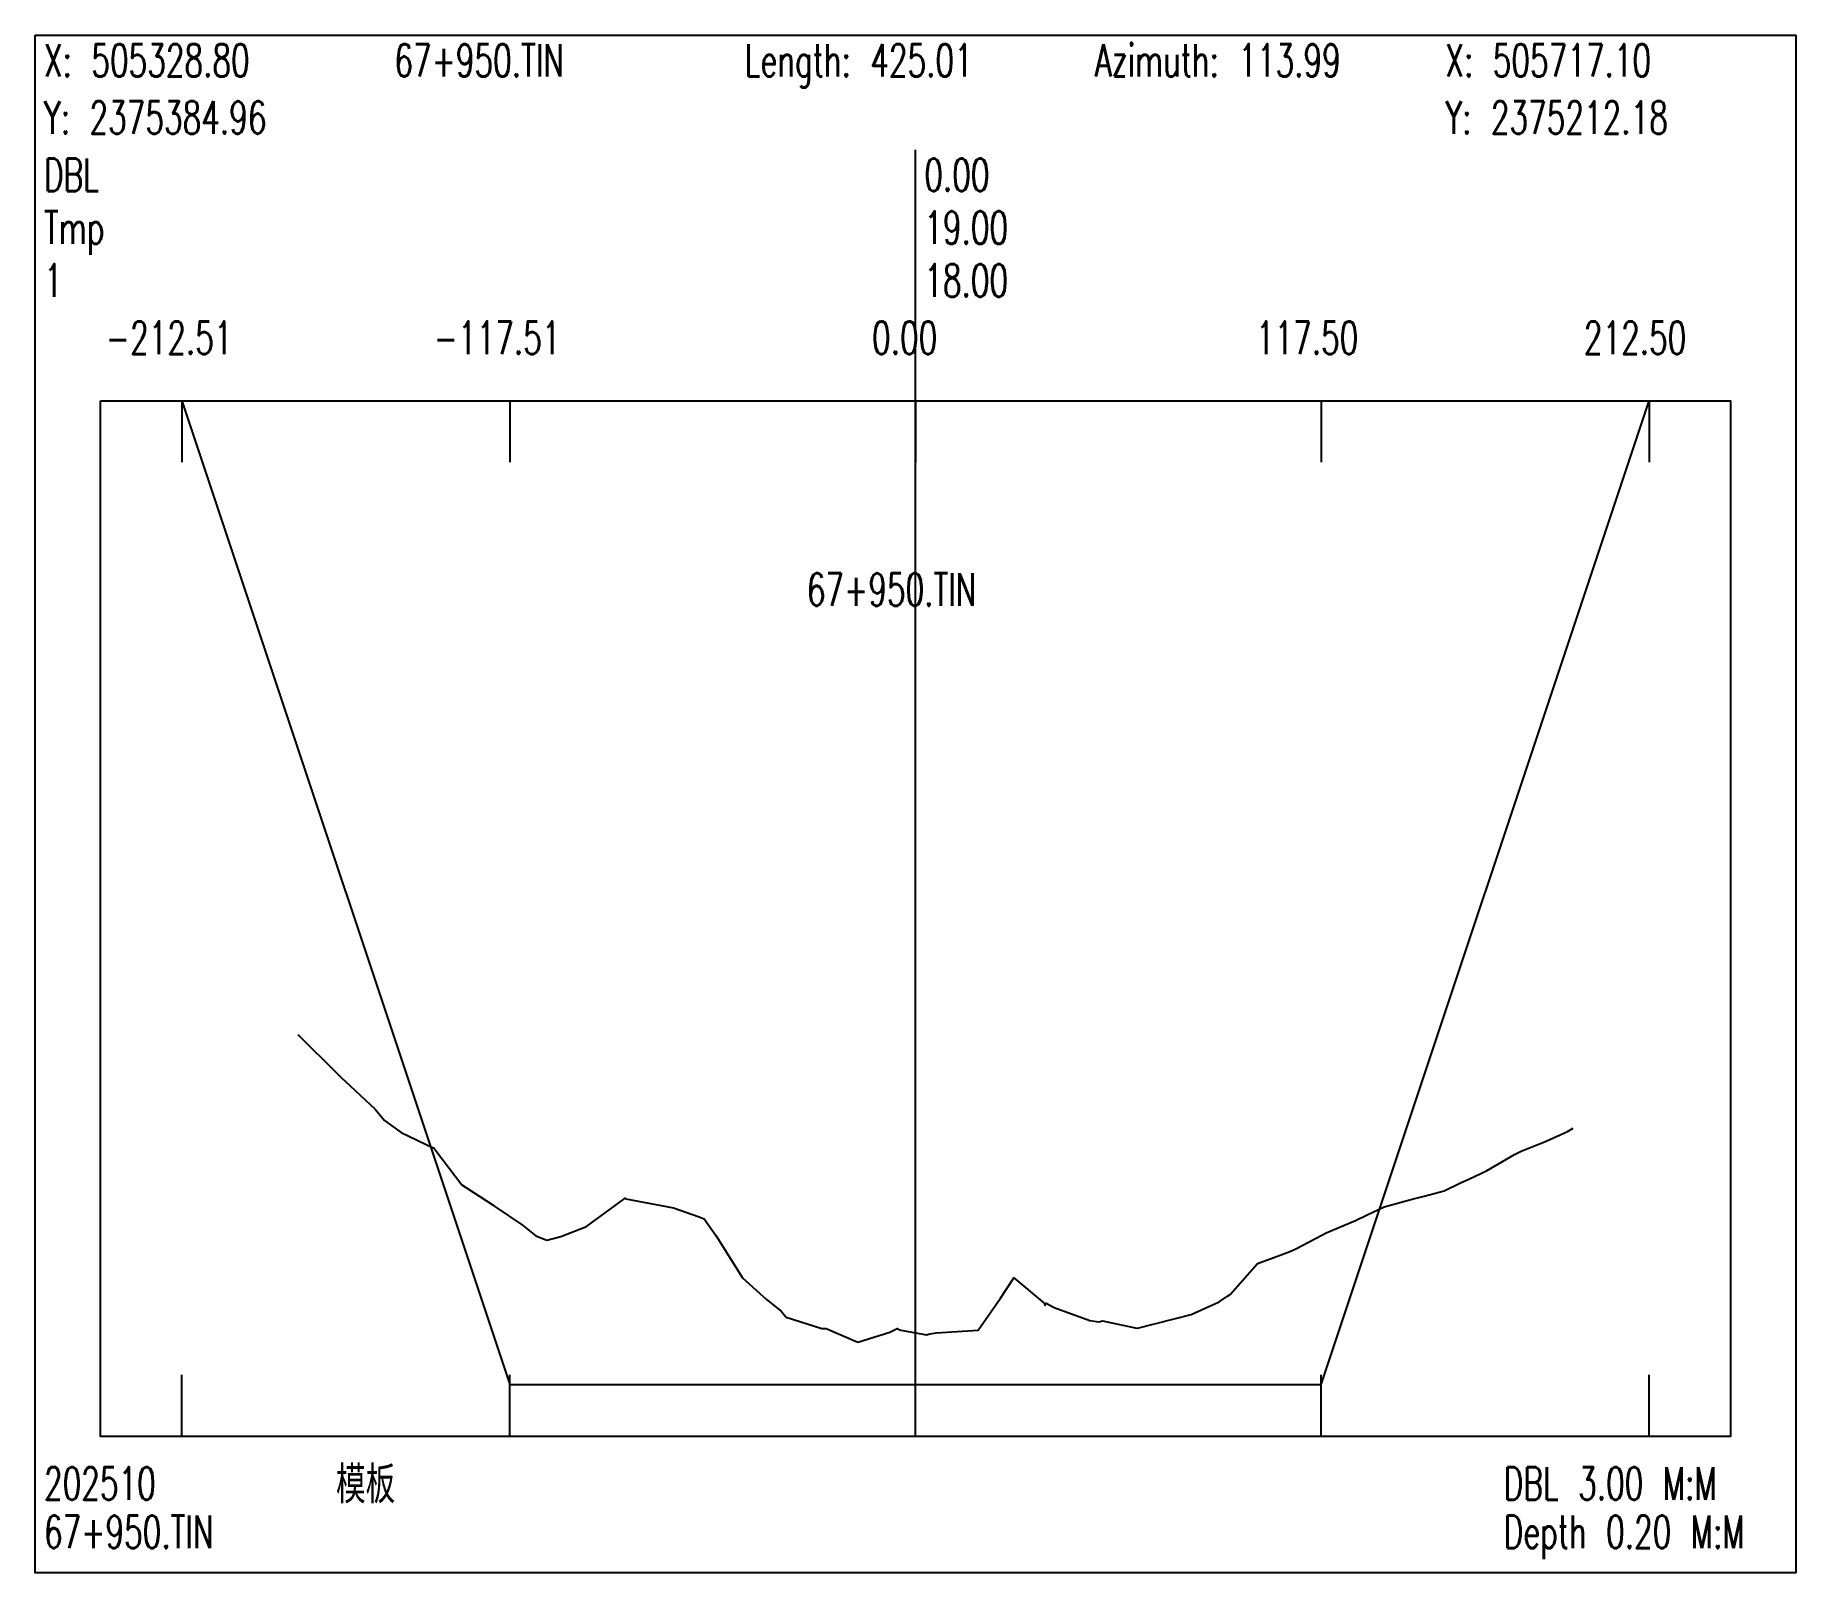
# Model space of a CAD drawing. Extents: x 1 to 171, y -4306 to 0.
# Drawn here: x 1 to 171, y -1336.3 to -1187.8 of the extents above; entities that cross this region are included whole.
import ezdxf

# ---------------------------------------------------------------- set-up
doc = ezdxf.new("R2010")
doc.units = 0
doc.header["$MEASUREMENT"] = 0
doc.layers.add('LABELS', color=7, linetype='Continuous')
doc.layers.add('XSECTION', color=7, linetype='Continuous')
doc.styles.get("Standard").update_dxf_attribs({"font": 'txt.shx'})

msp = doc.modelspace()

# ---------------------------------------------------------------- texts
at = {"layer": 'LABELS', "color": 0, "width": 0.666667}
for s, height, p in [('X: 505328.80', 3.1482, (1.85, -1191.82)), ('67+950.TIN', 3.148, (35.68, -1191.82)), ('Length: 425.01', 3.1482, (69.51, -1191.82)), ('Azimuth: 113.99', 3.1482, (103.34, -1191.82)), ('X: 505717.10', 3.1482, (137.17, -1191.82)), ('Y: 2375384.96', 3.1482, (1.85, -1197.34)), ('Y: 2375212.18', 3.1482, (137.17, -1197.34)), ('DBL', 3.148, (1.85, -1202.87)), ('0.00', 3.148, (86.85, -1202.87)), ('0.00', 3.148, (86.85, -1202.87)), ('Tmp', 3.148, (1.85, -1207.97)), ('19.00', 3.148, (86.85, -1207.97)), ('19.00', 3.148, (86.85, -1207.97)), ('-212.51', 3.148, (7.82, -1218.6)), ('-117.51', 3.148, (39.49, -1218.6)), ('0.00', 3.148, (81.81, -1218.6)), ('117.50', 3.148, (118.87, -1218.6)), ('212.50', 3.148, (150.54, -1218.6)), ('67+950.TIN', 3.148, (75.51, -1242.92)), ('模板', 3.148, (30.04, -1329.23)), ('DBL 3.00 M:M', 3.1482, (142.81, -1329.23)), ('67+950.TIN', 3.148, (1.85, -1333.91)), ('Depth 0.20 M:M', 3.1482, (142.81, -1333.91))]:
    msp.add_text(s, height=height, dxfattribs=at).set_placement(p)
at = {"layer": 'LABELS', "color": 1, "width": 0.666667}
for s, height, p in [('1', 3.15, (1.85, -1213.07)), ('18.00', 3.148, (86.85, -1213.07)), ('18.00', 3.148, (86.85, -1213.07)), ('202510', 3.148, (1.85, -1329.23))]:
    msp.add_text(s, height=height, dxfattribs=at).set_placement(p)

# ---------------------------------------------------------------- linework, layer by layer
at = {"layer": 'XSECTION', "color": 0, "linetype": 'Continuous'}
for points in [[(1, -1187.82), (171, -1187.82), (171, -1336.28), (1, -1336.28), (1, -1187.82)], [(86, -1323.11), (86, -1198.87)], [(86, -1323.11), (86, -1198.87)], [(7.3, -1223.11), (164.71, -1223.11), (164.71, -1323.11), (7.3, -1323.11), (7.3, -1223.11)], [(15.17, -1223.11), (15.17, -1229.04)], [(15.17, -1223.11), (46.83, -1318.11)], [(15.17, -1223.11), (46.83, -1318.11)], [(46.83, -1223.11), (46.83, -1229.04)], [(86, -1223.11), (86, -1229.04)], [(125.17, -1223.11), (125.17, -1229.04)], [(125.17, -1318.11), (156.84, -1223.11)], [(125.17, -1318.11), (156.84, -1223.11)], [(156.84, -1223.11), (156.84, -1229.04)], [(15.17, -1323.11), (15.17, -1317.17)], [(46.83, -1323.11), (46.83, -1317.17)], [(86, -1323.11), (86, -1317.17)], [(125.17, -1323.11), (125.17, -1317.17)], [(156.84, -1323.11), (156.84, -1317.17)], [(46.83, -1318.11), (86, -1318.11)], [(46.83, -1318.11), (46.83, -1318.11)], [(46.83, -1318.11), (86, -1318.11)], [(86, -1318.11), (125.17, -1318.11)], [(86, -1318.11), (125.17, -1318.11)], [(125.17, -1318.11), (125.17, -1318.11)]]:
    msp.add_lwpolyline(points, dxfattribs=at)
at = {"layer": 'XSECTION', "color": 1, "linetype": 'Continuous'}
msp.add_lwpolyline([(26.39, -1284.31), (26.46, -1284.41), (30.15, -1288.06), (30.53, -1288.46), (31.41, -1289.26), (33.82, -1291.51), (34.73, -1292.61), (36.34, -1293.76), (39.37, -1295.21), (39.48, -1295.26), (39.74, -1295.61), (42.2, -1298.81), (45.11, -1300.71), (45.28, -1300.81), (45.39, -1300.91), (48.04, -1302.71), (49.33, -1303.76), (50.39, -1304.16), (51.75, -1303.81), (54.22, -1302.86), (57.84, -1300.21), (57.98, -1300.11), (58.03, -1300.16), (62.62, -1301.06), (65.11, -1301.91), (65.61, -1302.11), (66.74, -1303.76), (69.29, -1307.81), (71.61, -1309.91), (73.02, -1311.01), (73.52, -1311.61), (76.95, -1312.71), (77.37, -1312.71), (80.43, -1314.01), (83.51, -1313.06), (84.24, -1312.71), (84.41, -1312.81), (87.06, -1313.31), (87.37, -1313.21), (88.01, -1313.11), (92.04, -1312.86), (94.2, -1309.76), (95.51, -1307.81), (98.41, -1310.26), (98.53, -1310.46), (98.63, -1310.26), (99.38, -1310.66), (102.84, -1311.91), (103.71, -1312.06), (104.06, -1311.96), (107.38, -1312.66), (107.44, -1312.66), (112.62, -1311.36), (115.33, -1310.11), (116.14, -1309.56), (116.38, -1309.41), (119.04, -1306.41), (121.21, -1305.61), (122.31, -1305.21), (122.79, -1304.96), (125.18, -1303.71), (125.67, -1303.46), (128.48, -1302.26), (129.6, -1301.71), (131.26, -1300.96), (133.97, -1300.21), (135.12, -1299.91), (137.04, -1299.41), (138.55, -1298.66), (139.5, -1298.26), (141.14, -1297.46), (143.83, -1295.91), (144.47, -1295.56), (146.89, -1294.61), (148.96, -1293.66), (149.52, -1293.36)], dxfattribs=at)

msp.set_redraw_order([(e.dxf.handle, doc.entitydb.next_handle()) for e in msp.query("TEXT MTEXT ATTDEF DIMENSION ARC_DIMENSION")])  # texts and dimensions are drawn at this point

doc.saveas('drawing.dxf')
